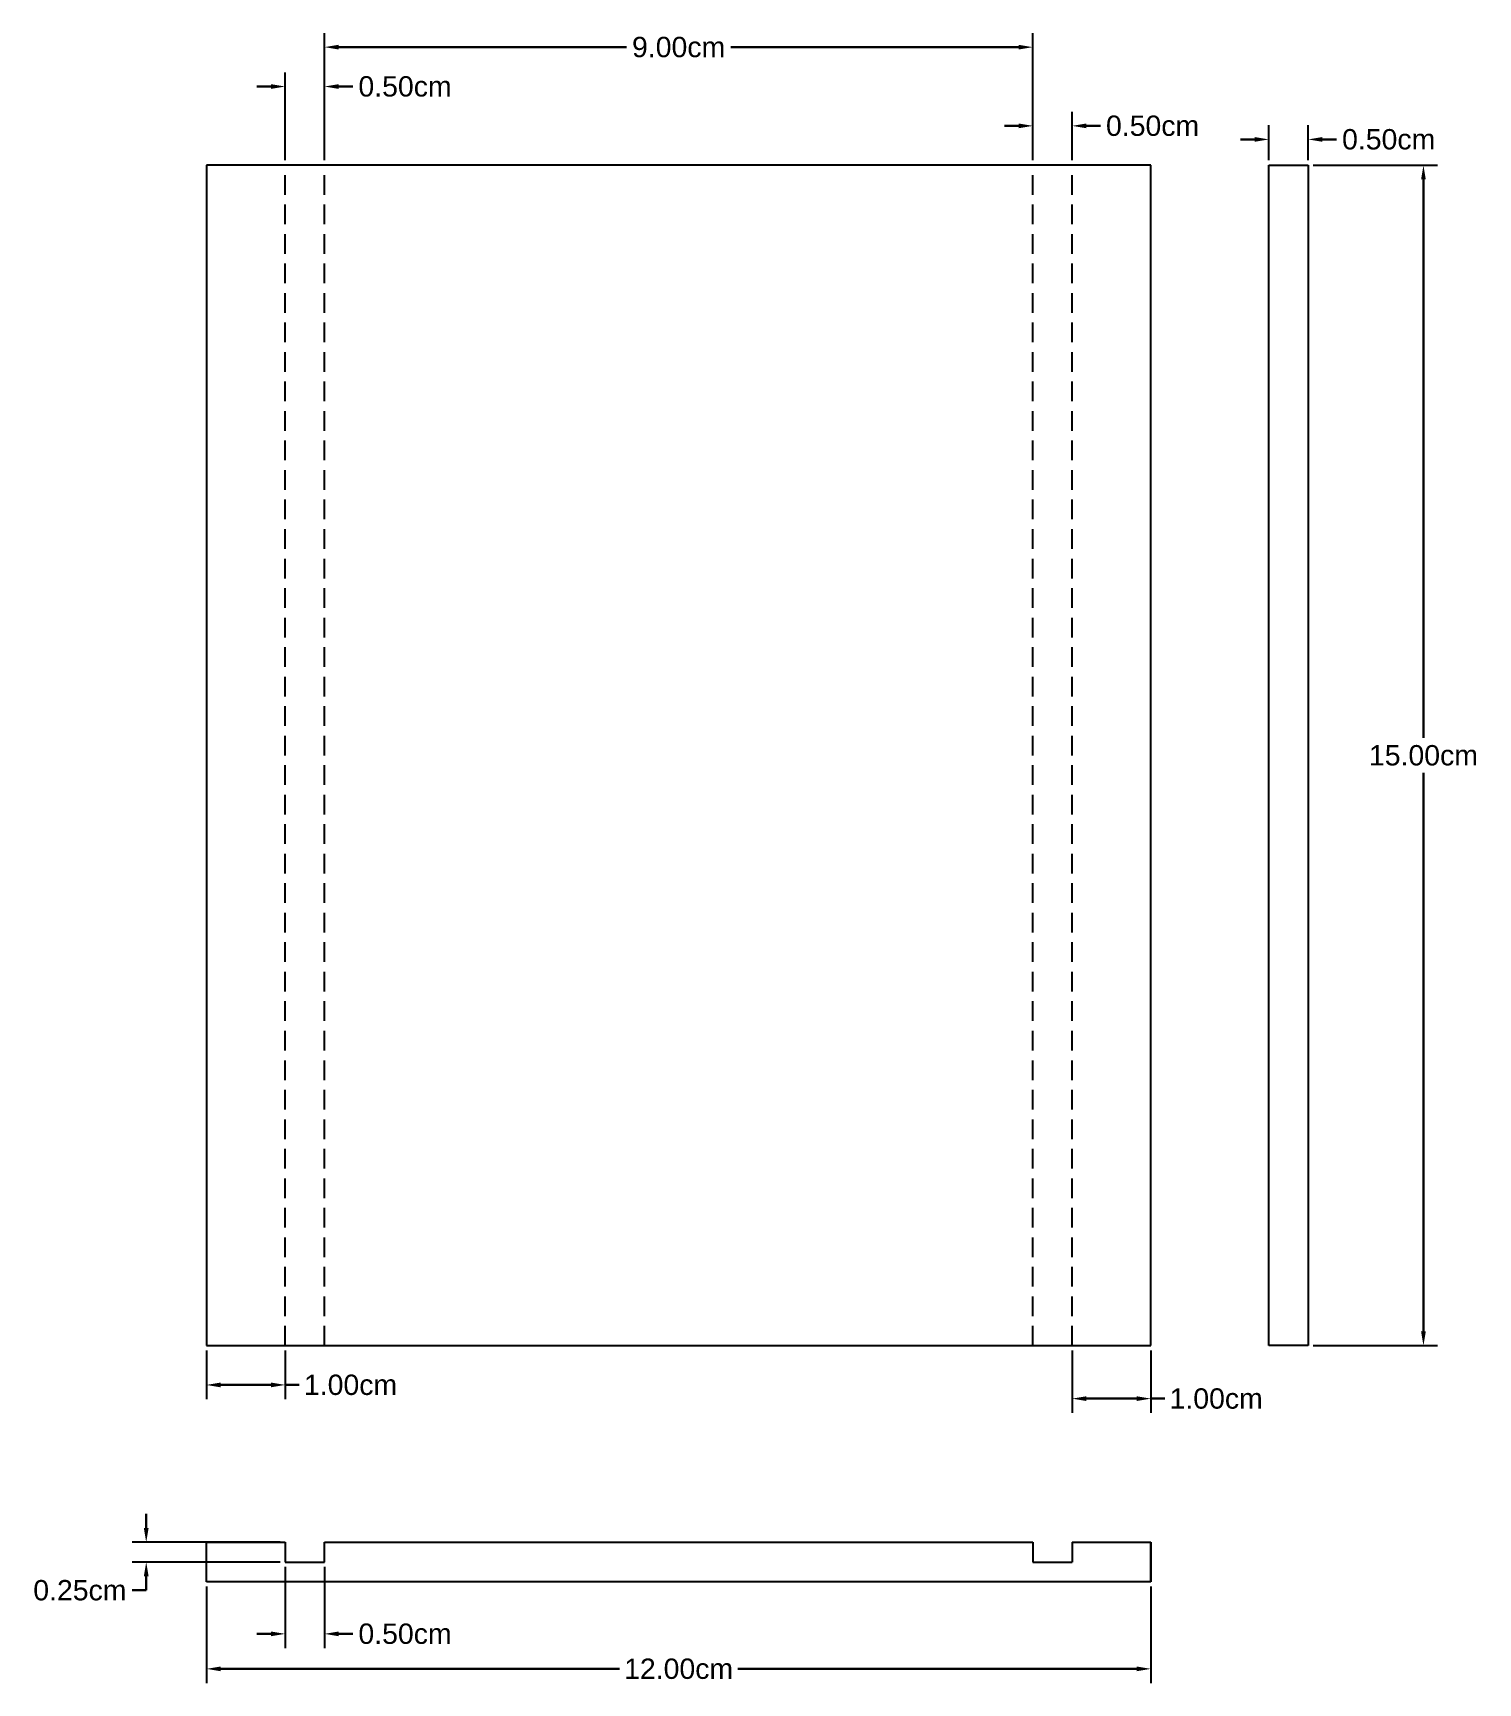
# Model space of a CAD drawing. Header units: inches. Extents: x 16 to 126, y 8 to 29.
# Drawn here: x 107.8 to 126.16, y 8.21 to 29.18 of the extents above; entities that cross this region are included whole.
import ezdxf

# ---------------------------------------------------------------- set-up
doc = ezdxf.new("R2010")
doc.units = ezdxf.units.IN
doc.header["$MEASUREMENT"] = 0
doc.linetypes.add('HIDDEN', pattern=[0.375, 0.25, -0.125])
doc.layers.add('dim', color=250, linetype='Continuous')
doc.styles.get("Standard").update_dxf_attribs({"font": 'arial.ttf'})
doc.dimstyles.get("Standard").update_dxf_attribs({"dimtxt": 0.2585, "dimasz": 0.18, "dimexe": 0.18, "dimexo": 0.0625, "dimgap": 0.09, "dimtad": 0, "dimtih": 1, "dimtoh": 1, "dimzin": 0, "dimdsep": 46, "dimtxsty": 'Standard', "dimcen": 0.09, "dimazin": 0, "dimtfac": 1, "dimtofl": 0, "dimtmove": 0, "dimatfit": 3, "dimfxl": 1, "dimtolj": 1, "dimtzin": 0, "dimlwd": 30, "dimarcsym": 0})

msp = doc.modelspace()

# ---------------------------------------------------------------- blocks, each defined once
blk = doc.blocks.new('*D52')
at = {"layer": 'Defpoints', "color": 0, "lineweight": -3, "transparency": 16777216}
for p in [(111.5, 28.5), (111, 27.5), (111.5, 27.5)]:
    blk.add_point(p, dxfattribs=at)
at = {"layer": 'dim', "color": 0, "lineweight": -2, "transparency": 16777216}
for p, q in [((111, 27.562), (111, 28.68)), ((111.5, 27.562), (111.5, 28.68))]:
    blk.add_line(p, q, dxfattribs=at)
at = {"layer": 'dim', "color": 0, "lineweight": 30, "transparency": 16777216}
for p, q in [((110.82, 28.5), (110.64, 28.5)), ((111.68, 28.5), (111.86, 28.5))]:
    blk.add_line(p, q, dxfattribs=at)
at = {"layer": 'dim', "color": 0, "lineweight": -3, "transparency": 16777216}
for points in [[(110.82, 28.53), (110.82, 28.47), (111, 28.5)], [(111.68, 28.53), (111.68, 28.47), (111.5, 28.5)]]:
    blk.add_solid(points, dxfattribs=at)
at = {"layer": 'dim', "color": 0, "transparency": 16777216, "insert": (112.523, 28.5), "char_height": 0.2585, "attachment_point": 5}
blk.add_mtext('\\A1;0.50cm', dxfattribs=at)
blk = doc.blocks.new('*D53')
at = {"layer": 'Defpoints', "color": 0, "lineweight": -3, "transparency": 16777216}
for p in [(121, 28), (120.5, 27.5), (121, 27.5)]:
    blk.add_point(p, dxfattribs=at)
at = {"layer": 'dim', "color": 0, "lineweight": -2, "transparency": 16777216}
for p, q in [((120.5, 27.562), (120.5, 28.18)), ((121, 27.562), (121, 28.18))]:
    blk.add_line(p, q, dxfattribs=at)
at = {"layer": 'dim', "color": 0, "lineweight": 30, "transparency": 16777216}
for p, q in [((120.32, 28), (120.14, 28)), ((121.18, 28), (121.36, 28))]:
    blk.add_line(p, q, dxfattribs=at)
at = {"layer": 'dim', "color": 0, "lineweight": -3, "transparency": 16777216}
for points in [[(120.32, 28.03), (120.32, 27.97), (120.5, 28)], [(121.18, 28.03), (121.18, 27.97), (121, 28)]]:
    blk.add_solid(points, dxfattribs=at)
at = {"layer": 'dim', "color": 0, "transparency": 16777216, "insert": (122.023, 28), "char_height": 0.2585, "attachment_point": 5}
blk.add_mtext('\\A1;0.50cm', dxfattribs=at)
blk = doc.blocks.new('*D54')
at = {"layer": 'Defpoints', "color": 0, "lineweight": -3, "transparency": 16777216}
for p in [(120.5, 29), (111.5, 27.5), (120.5, 27.5)]:
    blk.add_point(p, dxfattribs=at)
at = {"layer": 'dim', "color": 0, "lineweight": -2, "transparency": 16777216}
for p, q in [((111.5, 27.562), (111.5, 29.18)), ((120.5, 27.562), (120.5, 29.18))]:
    blk.add_line(p, q, dxfattribs=at)
at = {"layer": 'dim', "color": 0, "lineweight": 30, "transparency": 16777216}
for p, q in [((111.68, 29), (115.337, 29)), ((120.32, 29), (116.663, 29))]:
    blk.add_line(p, q, dxfattribs=at)
at = {"layer": 'dim', "color": 0, "lineweight": -3, "transparency": 16777216}
for points in [[(111.68, 29.03), (111.68, 28.97), (111.5, 29)], [(120.32, 29.03), (120.32, 28.97), (120.5, 29)]]:
    blk.add_solid(points, dxfattribs=at)
at = {"layer": 'dim', "color": 0, "transparency": 16777216, "insert": (116, 29), "char_height": 0.2585, "attachment_point": 5}
blk.add_mtext('\\A1;9.00cm', dxfattribs=at)
blk = doc.blocks.new('*D55')
at = {"layer": 'Defpoints', "color": 0, "lineweight": -3, "transparency": 16777216}
for p in [(110, 12.5), (111, 12.5), (111, 12)]:
    blk.add_point(p, dxfattribs=at)
at = {"layer": 'dim', "color": 0, "lineweight": -2, "transparency": 16777216}
for p, q in [((110, 12.438), (110, 11.82)), ((111, 12.438), (111, 11.82))]:
    blk.add_line(p, q, dxfattribs=at)
at = {"layer": 'dim', "color": 0, "lineweight": 30, "transparency": 16777216}
for p, q in [((110.18, 12), (110.82, 12)), ((111, 12), (111.18, 12))]:
    blk.add_line(p, q, dxfattribs=at)
at = {"layer": 'dim', "color": 0, "lineweight": -3, "transparency": 16777216}
for points in [[(110.18, 12.03), (110.18, 11.97), (110, 12)], [(110.82, 12.03), (110.82, 11.97), (111, 12)]]:
    blk.add_solid(points, dxfattribs=at)
at = {"layer": 'dim', "color": 0, "transparency": 16777216, "insert": (111.831, 12), "char_height": 0.2585, "attachment_point": 5}
blk.add_mtext('\\A1;1.00cm', dxfattribs=at)
blk = doc.blocks.new('*D56')
at = {"layer": 'Defpoints', "color": 0, "lineweight": -3, "transparency": 16777216}
for p in [(121, 12.5), (122, 12.5), (122, 11.826)]:
    blk.add_point(p, dxfattribs=at)
at = {"layer": 'dim', "color": 0, "lineweight": -2, "transparency": 16777216}
for p, q in [((121, 12.438), (121, 11.646)), ((122, 12.438), (122, 11.646))]:
    blk.add_line(p, q, dxfattribs=at)
at = {"layer": 'dim', "color": 0, "lineweight": 30, "transparency": 16777216}
for p, q in [((121.18, 11.826), (121.82, 11.826)), ((122, 11.826), (122.18, 11.826))]:
    blk.add_line(p, q, dxfattribs=at)
at = {"layer": 'dim', "color": 0, "lineweight": -3, "transparency": 16777216}
for points in [[(121.18, 11.856), (121.18, 11.796), (121, 11.826)], [(121.82, 11.856), (121.82, 11.796), (122, 11.826)]]:
    blk.add_solid(points, dxfattribs=at)
at = {"layer": 'dim', "color": 0, "transparency": 16777216, "insert": (122.831, 11.826), "char_height": 0.2585, "attachment_point": 5}
blk.add_mtext('\\A1;1.00cm', dxfattribs=at)
blk = doc.blocks.new('*D57')
at = {"layer": 'Defpoints', "color": 0, "lineweight": -3, "transparency": 16777216}
for p in [(111, 9.75), (111.5, 9.75), (111.5, 8.837)]:
    blk.add_point(p, dxfattribs=at)
at = {"layer": 'dim', "color": 0, "lineweight": -2, "transparency": 16777216}
for p, q in [((111, 9.688), (111, 8.657)), ((111.5, 9.688), (111.5, 8.657))]:
    blk.add_line(p, q, dxfattribs=at)
at = {"layer": 'dim', "color": 0, "lineweight": 30, "transparency": 16777216}
for p, q in [((110.82, 8.837), (110.64, 8.837)), ((111.68, 8.837), (111.86, 8.837))]:
    blk.add_line(p, q, dxfattribs=at)
at = {"layer": 'dim', "color": 0, "lineweight": -3, "transparency": 16777216}
for points in [[(110.82, 8.867), (110.82, 8.807), (111, 8.837)], [(111.68, 8.867), (111.68, 8.807), (111.5, 8.837)]]:
    blk.add_solid(points, dxfattribs=at)
at = {"layer": 'dim', "color": 0, "transparency": 16777216, "insert": (112.523, 8.837), "char_height": 0.2585, "attachment_point": 5}
blk.add_mtext('\\A1;0.50cm', dxfattribs=at)
blk = doc.blocks.new('*D58')
at = {"layer": 'Defpoints', "color": 0, "lineweight": -3, "transparency": 16777216}
for p in [(111, 10), (109.234, 9.75), (111, 9.75)]:
    blk.add_point(p, dxfattribs=at)
at = {"layer": 'dim', "color": 0, "lineweight": 30, "transparency": 16777216}
for p, q in [((109.234, 10.18), (109.234, 10.36)), ((109.234, 9.57), (109.234, 9.39)), ((109.234, 9.39), (109.054, 9.39))]:
    blk.add_line(p, q, dxfattribs=at)
at = {"layer": 'dim', "color": 0, "lineweight": -2, "transparency": 16777216}
for p, q in [((110.938, 10), (109.054, 10)), ((110.938, 9.75), (109.054, 9.75))]:
    blk.add_line(p, q, dxfattribs=at)
at = {"layer": 'dim', "color": 0, "lineweight": -3, "transparency": 16777216}
for points in [[(109.204, 10.18), (109.264, 10.18), (109.234, 10)], [(109.204, 9.57), (109.264, 9.57), (109.234, 9.75)]]:
    blk.add_solid(points, dxfattribs=at)
at = {"layer": 'dim', "color": 0, "transparency": 16777216, "insert": (108.391, 9.39), "char_height": 0.2585, "attachment_point": 5}
blk.add_mtext('\\A1;0.25cm', dxfattribs=at)
blk = doc.blocks.new('*D59')
at = {"layer": 'Defpoints', "color": 0, "lineweight": -3, "transparency": 16777216}
for p in [(110, 9.5), (122, 9.5), (122, 8.392)]:
    blk.add_point(p, dxfattribs=at)
at = {"layer": 'dim', "color": 0, "lineweight": -2, "transparency": 16777216}
for p, q in [((110, 9.438), (110, 8.212)), ((122, 9.438), (122, 8.212))]:
    blk.add_line(p, q, dxfattribs=at)
at = {"layer": 'dim', "color": 0, "lineweight": 30, "transparency": 16777216}
for p, q in [((110.18, 8.392), (115.249, 8.392)), ((121.82, 8.392), (116.751, 8.392))]:
    blk.add_line(p, q, dxfattribs=at)
at = {"layer": 'dim', "color": 0, "lineweight": -3, "transparency": 16777216}
for points in [[(110.18, 8.422), (110.18, 8.362), (110, 8.392)], [(121.82, 8.422), (121.82, 8.362), (122, 8.392)]]:
    blk.add_solid(points, dxfattribs=at)
at = {"layer": 'dim', "color": 0, "transparency": 16777216, "insert": (116, 8.392), "char_height": 0.2585, "attachment_point": 5}
blk.add_mtext('\\A1;12.00cm', dxfattribs=at)
blk = doc.blocks.new('*D60')
at = {"layer": 'Defpoints', "color": 0, "lineweight": -3, "transparency": 16777216}
for p in [(124, 27.5), (124, 12.5), (125.465, 12.5)]:
    blk.add_point(p, dxfattribs=at)
at = {"layer": 'dim', "color": 0, "lineweight": -2, "transparency": 16777216}
for p, q in [((124.063, 27.5), (125.645, 27.5)), ((124.063, 12.5), (125.645, 12.5))]:
    blk.add_line(p, q, dxfattribs=at)
at = {"layer": 'dim', "color": 0, "lineweight": 30, "transparency": 16777216}
for p, q in [((125.465, 27.32), (125.465, 20.222)), ((125.465, 12.68), (125.465, 19.778))]:
    blk.add_line(p, q, dxfattribs=at)
at = {"layer": 'dim', "color": 0, "lineweight": -3, "transparency": 16777216}
for points in [[(125.435, 27.32), (125.495, 27.32), (125.465, 27.5)], [(125.435, 12.68), (125.495, 12.68), (125.465, 12.5)]]:
    blk.add_solid(points, dxfattribs=at)
at = {"layer": 'dim', "color": 0, "transparency": 16777216, "insert": (125.465, 20), "char_height": 0.2585, "attachment_point": 5}
blk.add_mtext('\\A1;15.00cm', dxfattribs=at)
blk = doc.blocks.new('*D61')
at = {"layer": 'Defpoints', "color": 0, "lineweight": -3, "transparency": 16777216}
for p in [(124, 27.828), (123.5, 27.5), (124, 27.5)]:
    blk.add_point(p, dxfattribs=at)
at = {"layer": 'dim', "color": 0, "lineweight": -2, "transparency": 16777216}
for p, q in [((123.5, 27.562), (123.5, 28.008)), ((124, 27.562), (124, 28.008))]:
    blk.add_line(p, q, dxfattribs=at)
at = {"layer": 'dim', "color": 0, "lineweight": 30, "transparency": 16777216}
for p, q in [((123.32, 27.828), (123.14, 27.828)), ((124.18, 27.828), (124.36, 27.828))]:
    blk.add_line(p, q, dxfattribs=at)
at = {"layer": 'dim', "color": 0, "lineweight": -3, "transparency": 16777216}
for points in [[(123.32, 27.858), (123.32, 27.798), (123.5, 27.828)], [(124.18, 27.858), (124.18, 27.798), (124, 27.828)]]:
    blk.add_solid(points, dxfattribs=at)
at = {"layer": 'dim', "color": 0, "transparency": 16777216, "insert": (125.023, 27.828), "char_height": 0.2585, "attachment_point": 5}
blk.add_mtext('\\A1;0.50cm', dxfattribs=at)

# ---------------------------------------------------------------- dimensions: what is measured, and where the dimension line sits
at = {"layer": 'dim'}
for base, p1, p2, picture, middle in [((120.5, 29), (111.5, 27.5), (120.5, 27.5), '*D54', (116, 29)), ((111.5, 28.5), (111, 27.5), (111.5, 27.5), '*D52', (112.523, 28.5)), ((121, 28), (120.5, 27.5), (121, 27.5), '*D53', (122.023, 28)), ((124, 27.828), (123.5, 27.5), (124, 27.5), '*D61', (125.023, 27.828)), ((111, 12), (110, 12.5), (111, 12.5), '*D55', (111.831, 12)), ((122, 11.826), (121, 12.5), (122, 12.5), '*D56', (122.831, 11.826)), ((111.5, 8.837), (111, 9.75), (111.5, 9.75), '*D57', (112.523, 8.837)), ((122, 8.392), (110, 9.5), (122, 9.5), '*D59', (116, 8.392))]:
    dim = msp.add_linear_dim(base=base, p1=p1, p2=p2, dimstyle='Standard', override={"dimpost": 'cm'}, dxfattribs=at)
    dim.commit()
    dim.dimension.update_dxf_attribs({"geometry": picture, "text_midpoint": middle})
for base, p1, p2, picture, middle in [((125.465, 12.5), (124, 27.5), (124, 12.5), '*D60', (125.465, 20)), ((109.234, 9.75), (111, 10), (111, 9.75), '*D58', (108.391, 9.39))]:
    dim = msp.add_linear_dim(base=base, p1=p1, p2=p2, angle=90, dimstyle='Standard', override={"dimpost": 'cm'}, dxfattribs=at)
    dim.commit()
    dim.dimension.update_dxf_attribs({"geometry": picture, "text_midpoint": middle})

# ---------------------------------------------------------------- linework, layer by layer
for p, q in [((122, 27.5), (110, 27.5)), ((110, 27.5), (110, 12.5)), ((122, 12.5), (122, 27.5)), ((123.5, 27.5), (124, 27.5)), ((123.5, 12.5), (123.5, 27.5)), ((124, 27.5), (124, 12.5)), ((110, 12.5), (122, 12.5)), ((124, 12.5), (123.5, 12.5)), ((110, 10), (111, 10)), ((110, 9.5), (110, 10)), ((111, 10), (111, 9.75)), ((111.5, 9.75), (111.5, 10)), ((111.5, 10), (120.5, 10)), ((120.5, 10), (120.5, 9.75)), ((121, 10), (121, 9.75)), ((121, 10), (122, 10)), ((122, 10), (122, 9.5)), ((122, 9.5), (122, 10)), ((111, 9.75), (111.5, 9.75)), ((120.5, 9.75), (121, 9.75)), ((122, 9.5), (110, 9.5))]:
    msp.add_line(p, q)
at = {"linetype": 'HIDDEN'}
for p, q in [((111, 12.5), (111, 27.5)), ((111.5, 12.5), (111.5, 27.5)), ((120.5, 12.5), (120.5, 27.5)), ((121, 12.5), (121, 27.5))]:
    msp.add_line(p, q, dxfattribs=at)

msp.set_redraw_order([(e.dxf.handle, doc.entitydb.next_handle()) for e in msp.query("TEXT MTEXT ATTDEF DIMENSION ARC_DIMENSION")])  # texts and dimensions are drawn at this point

doc.saveas('drawing.dxf')
